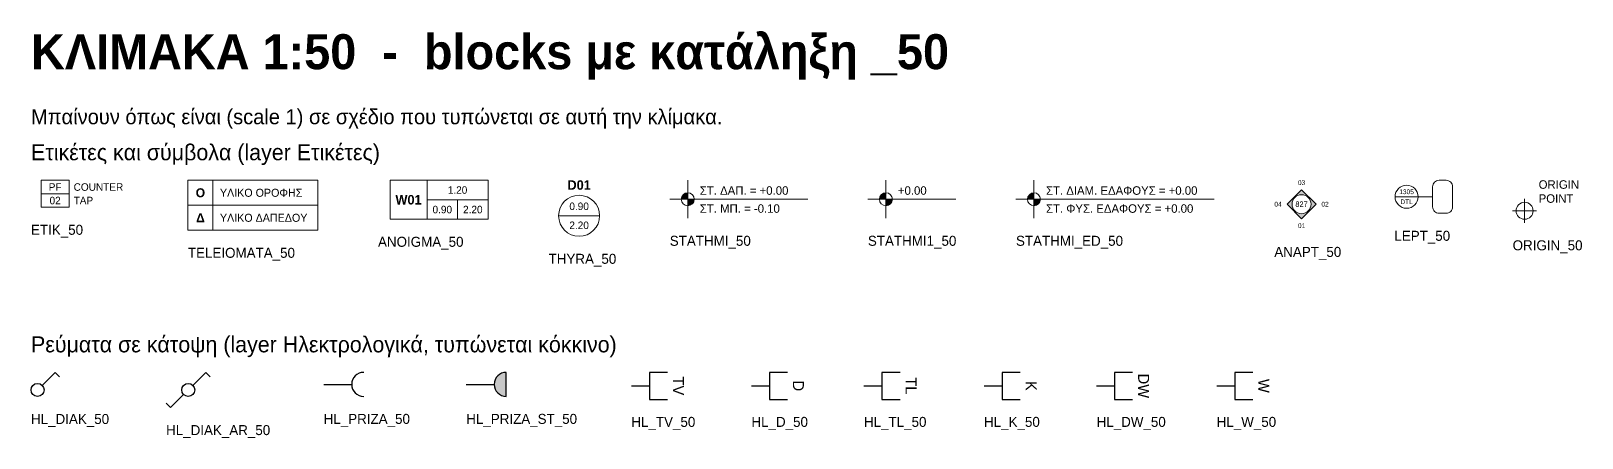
# Model space of a CAD drawing. Extents: x 0 to 269, y -106 to 0.
# Drawn here: x 46.35 to 61.85, y -4.04 to 0.03 of the extents above; entities that cross this region are included whole.
import ezdxf
from ezdxf.enums import TextEntityAlignment as Align

# ---------------------------------------------------------------- set-up
doc = ezdxf.new("R2010")
doc.units = 0
doc.layers.add('KIT-Οδηγίες', color=140, linetype='Continuous', plot=False)
doc.layers.add('Ετικέτες', color=61, linetype='Continuous', lineweight=18)
doc.layers.add('Ηλεκτρολογικά', color=1, linetype='Continuous', lineweight=25)
doc.styles.add('KIT', font='Commissioner-Regular.ttf')
doc.styles.add('KIT-B', font='Commissioner-Bold.ttf')

msp = doc.modelspace()

# ---------------------------------------------------------------- texts
at = {"layer": 'KIT-Οδηγίες'}
for s, height, style, p in [('ΚΛΙΜΑΚΑ 1:50  -  blocks με κατάληξη _50', 0.35, 'KIT-B', (46.35, -0.35)), ('Μπαίνουν όπως είναι (scale 1) σε σχέδιο που τυπώνεται σε αυτή την κλίμακα.', 0.15, 'KIT', (46.35, -0.9)), ('Ετικέτες και σύμβολα (layer Ετικέτες)', 0.16, 'KIT', (46.35, -1.26)), ('ETIK_50', 0.1, 'KIT', (46.35, -2.005)), ('STATHMI_50', 0.1, 'KIT', (52.734, -2.115)), ('STATHMI1_50', 0.1, 'KIT', (54.714, -2.115)), ('STATHMI_ED_50', 0.1, 'KIT', (56.194, -2.115)), ('LEPT_50', 0.1, 'KIT', (59.976, -2.065)), ('TELEIOMATA_50', 0.1, 'KIT', (47.918, -2.235)), ('ANOIGMA_50', 0.1, 'KIT', (49.818, -2.125)), ('ANAPT_50', 0.1, 'KIT', (58.776, -2.226)), ('ORIGIN_50', 0.1, 'KIT', (61.158, -2.16)), ('THYRA_50', 0.1, 'KIT', (51.523, -2.295)), ('Ρεύματα σε κάτοψη (layer Ηλεκτρολογικά, τυπώνεται κόκκινο)', 0.16, 'KIT', (46.35, -3.18)), ('HL_DIAK_50', 0.1, 'KIT', (46.35, -3.896)), ('HL_PRIZA_50', 0.1, 'KIT', (49.275, -3.895)), ('HL_PRIZA_ST_50', 0.1, 'KIT', (50.7, -3.895)), ('HL_TV_50', 0.1, 'KIT', (52.35, -3.925)), ('HL_D_50', 0.1, 'KIT', (53.55, -3.925)), ('HL_TL_50', 0.1, 'KIT', (54.675, -3.925)), ('HL_K_50', 0.1, 'KIT', (55.875, -3.925)), ('HL_DW_50', 0.1, 'KIT', (57, -3.925)), ('HL_W_50', 0.1, 'KIT', (58.2, -3.925)), ('HL_DIAK_AR_50', 0.1, 'KIT', (47.7, -4.007))]:
    msp.add_text(s, height=height, dxfattribs=dict(at, style=style)).set_placement(p)

# ---------------------------------------------------------------- blocks, each defined once
blk = doc.blocks.new('HL_DIAK_50')
for p, q in [((0.046, 0.046), (0.176, 0.176)), ((0.176, 0.176), (0.221, 0.131))]:
    blk.add_line(p, q)
blk.add_circle((0, 0), 0.065)
blk = doc.blocks.new('HL_DIAK_AR_50')
for p, q in [((0.046, 0.046), (0.176, 0.176)), ((0.176, 0.176), (0.221, 0.131)), ((-0.176, -0.176), (-0.221, -0.131)), ((-0.046, -0.046), (-0.176, -0.176))]:
    blk.add_line(p, q)
blk.add_circle((0, 0), 0.065)
blk = doc.blocks.new('HL_PRIZA_50')
blk.add_line((0, 0), (0.28, 0))
blk.add_arc((0.4, 0), 0.12, 90, 270)
blk = doc.blocks.new('HL_PRIZA_ST_50')
blk.add_hatch(color=256).paths.add_polyline_path([(0.4, 0), (0.4, 0.12, 1), (0.4, -0.12)])
for p, q in [((0, 0), (0.28, 0)), ((0.4, -0.12), (0.4, 0.12))]:
    blk.add_line(p, q)
blk.add_arc((0.4, 0), 0.12, 90, 270)
blk = doc.blocks.new('HL_TV_50')
blk.add_line((0, 0), (0.18, 0))
blk.add_lwpolyline([(0.36, 0.135), (0.18, 0.135), (0.18, -0.135), (0.36, -0.135)])
at = {"style": 'KIT'}
blk.add_text('TV', height=0.11, rotation=-90, dxfattribs=at).set_placement((0.47, 0), align=Align.MIDDLE_CENTER)
blk = doc.blocks.new('HL_D_50')
blk.add_line((0, 0), (0.18, 0))
blk.add_lwpolyline([(0.36, 0.135), (0.18, 0.135), (0.18, -0.135), (0.36, -0.135)])
at = {"style": 'KIT'}
blk.add_text('D', height=0.11, rotation=-90, dxfattribs=at).set_placement((0.47, 0), align=Align.MIDDLE_CENTER)
blk = doc.blocks.new('HL_TL_50')
blk.add_line((0, 0), (0.18, 0))
blk.add_lwpolyline([(0.36, 0.135), (0.18, 0.135), (0.18, -0.135), (0.36, -0.135)])
at = {"style": 'KIT'}
blk.add_text('TL', height=0.11, rotation=-90, dxfattribs=at).set_placement((0.47, 0), align=Align.MIDDLE_CENTER)
blk = doc.blocks.new('HL_K_50')
blk.add_line((0, 0), (0.18, 0))
blk.add_lwpolyline([(0.36, 0.135), (0.18, 0.135), (0.18, -0.135), (0.36, -0.135)])
at = {"style": 'KIT'}
blk.add_text('K', height=0.11, rotation=-90, dxfattribs=at).set_placement((0.47, 0), align=Align.MIDDLE_CENTER)
blk = doc.blocks.new('HL_DW_50')
blk.add_line((0, 0), (0.18, 0))
blk.add_lwpolyline([(0.36, 0.135), (0.18, 0.135), (0.18, -0.135), (0.36, -0.135)])
at = {"style": 'KIT'}
blk.add_text('DW', height=0.11, rotation=-90, dxfattribs=at).set_placement((0.47, 0), align=Align.MIDDLE_CENTER)
blk = doc.blocks.new('HL_W_50')
blk.add_line((0, 0), (0.18, 0))
blk.add_lwpolyline([(0.36, 0.135), (0.18, 0.135), (0.18, -0.135), (0.36, -0.135)])
at = {"style": 'KIT'}
blk.add_text('W', height=0.11, rotation=-90, dxfattribs=at).set_placement((0.47, 0), align=Align.MIDDLE_CENTER)
blk = doc.blocks.new('ETIK_50')
blk.add_line((0, 0.135), (0.28, 0.135))
blk.add_lwpolyline([(0, 0), (0.28, 0), (0.28, 0.27), (0, 0.27)], close=True)
at = {"style": 'KIT'}
for tag, p in [('ΚΩΔΙΚΟΣ', (0.14, 0.2025)), ('ΑΡΙΘΜΟΣ', (0.14, 0.0675))]:
    blk.add_attdef(tag, text='', height=0.075, dxfattribs=at).set_placement(p, align=Align.MIDDLE_CENTER)
for tag, p in [('ΚΕΙΜΕΝΟ1', (0.325, 0.165)), ('ΚΕΙΜΕΝΟ2', (0.325, 0.03))]:
    blk.add_attdef(tag, p, '', height=0.075, dxfattribs=at)
blk = doc.blocks.new('TELEIOMATA_50')
for p, q in [((0.25, 0), (0.25, 0.5)), ((0, 0.25), (1.3, 0.25))]:
    blk.add_line(p, q)
blk.add_lwpolyline([(0, 0), (1.3, 0), (1.3, 0.5), (0, 0.5)], close=True)
at = {"style": 'KIT-B'}
for s, p in [('Ο', (0.125, 0.375)), ('Δ', (0.125, 0.125))]:
    blk.add_text(s, height=0.09, dxfattribs=at).set_placement(p, align=Align.MIDDLE_CENTER)
at = {"style": 'KIT'}
for tag, p in [('ΟΡΟΦΗ', (0.32, 0.375)), ('ΔΑΠΕΔΟ', (0.32, 0.125))]:
    blk.add_attdef(tag, text='', height=0.08, dxfattribs=at).set_placement(p, align=Align.MIDDLE_LEFT)
blk = doc.blocks.new('ANOIGMA_50')
for p, q in [((0.37, 0), (0.37, 0.39)), ((0.37, 0.195), (0.98, 0.195)), ((0.675, 0), (0.675, 0.195))]:
    blk.add_line(p, q)
blk.add_lwpolyline([(0, 0), (0.98, 0), (0.98, 0.39), (0, 0.39)], close=True)
for tag, height, style, p in [('ΠΛΑΤΟΣ', 0.075, 'KIT', (0.675, 0.2925)), ('ΑΡΙΘΜΟΣ', 0.095, 'KIT-B', (0.185, 0.195)), ('ΠΟΔΙΑ', 0.075, 'KIT', (0.5225, 0.0975)), ('ΠΡΕΚΙ', 0.075, 'KIT', (0.8275, 0.0975))]:
    blk.add_attdef(tag, text='', height=height, dxfattribs=dict(style=style)).set_placement(p, align=Align.MIDDLE_CENTER)
blk = doc.blocks.new('THYRA_50')
blk.add_line((-0.205, 0), (0.205, 0))
blk.add_circle((0, 0), 0.205)
at = {"style": 'KIT-B'}
blk.add_attdef('ΑΡΙΘΜΟΣ', text='', height=0.095, dxfattribs=at).set_placement((0, 0.26), align=Align.CENTER)
at = {"style": 'KIT'}
for tag, p in [('ΠΛΑΤΟΣ', (0, 0.095)), ('ΠΡΕΚΙ', (0, -0.095))]:
    blk.add_attdef(tag, text='', height=0.075, dxfattribs=at).set_placement(p, align=Align.MIDDLE_CENTER)
blk = doc.blocks.new('STATHMI_50')
for points in [[(0, 0), (0, 0.065, 0.414214), (-0.065, 0)], [(0, 0), (0, -0.065, 0.414214), (0.065, 0)]]:
    blk.add_hatch(color=256).paths.add_polyline_path(points)
for p, q in [((0, -0.19), (0, 0.19)), ((-0.18, 0), (1.2, 0))]:
    blk.add_line(p, q)
blk.add_circle((0, 0), 0.065)
at = {"style": 'KIT'}
for tag, p in [('ΔΑΠΕΔΟ', (0.12, 0.045)), ('ΜΠΕΤΟΝ', (0.12, -0.135))]:
    blk.add_attdef(tag, p, '', height=0.085, dxfattribs=at)
blk = doc.blocks.new('STATHMI1_50')
for points in [[(0, 0), (0, 0.065, 0.414214), (-0.065, 0)], [(0, 0), (0, -0.065, 0.414214), (0.065, 0)]]:
    blk.add_hatch(color=256).paths.add_polyline_path(points)
for p, q in [((0, -0.19), (0, 0.19)), ((-0.18, 0), (0.7, 0))]:
    blk.add_line(p, q)
blk.add_circle((0, 0), 0.065)
at = {"style": 'KIT'}
blk.add_attdef('ΣΤΑΘΜΗ', (0.12, 0.045), '', height=0.085, dxfattribs=at)
blk = doc.blocks.new('STATHMI_ED_50')
for points in [[(0, 0), (0, 0.065, 0.414214), (-0.065, 0)], [(0, 0), (0, -0.065, 0.414214), (0.065, 0)]]:
    blk.add_hatch(color=256).paths.add_polyline_path(points)
for p, q in [((0, -0.19), (0, 0.19)), ((-0.18, 0), (1.802, 0))]:
    blk.add_line(p, q)
blk.add_circle((0, 0), 0.065)
at = {"style": 'KIT'}
for tag, p in [('ΔΙΑΜΟΡΦΩΜΕΝΟ', (0.12, 0.045)), ('ΦΥΣΙΚΟ', (0.12, -0.135))]:
    blk.add_attdef(tag, p, '', height=0.085, dxfattribs=at)
blk = doc.blocks.new('ANAPT_50')
h = blk.add_hatch(color=256)
h.paths.add_polyline_path([(0.145, 0), (0, 0.145), (-0.145, 0), (0, -0.145)])
h.paths.add_polyline_path([(-0.095, 0, 1), (0.095, 0, 1)], flags=16)
blk.add_lwpolyline([(0.145, 0), (0, 0.145), (-0.145, 0), (0, -0.145)], close=True)
blk.add_circle((0, 0), 0.095)
at = {"style": 'KIT'}
for s, p in [('03', (0, 0.215)), ('04', (-0.235, 0)), ('02', (0.235, 0)), ('01', (0, -0.215))]:
    blk.add_text(s, height=0.0475, dxfattribs=at).set_placement(p, align=Align.MIDDLE_CENTER)
blk.add_attdef('ΣΧΕΔΙΟ', text='', height=0.055, dxfattribs=at).set_placement((0, 0), align=Align.MIDDLE_CENTER)
blk = doc.blocks.new('LEPT_50')
for p, q in [((-0.115, 0), (0.115, 0)), ((0.115, 0), (0.26, 0))]:
    blk.add_line(p, q)
blk.add_lwpolyline([(0.325, -0.165), (0.395, -0.165, 0.414214), (0.46, -0.1), (0.46, 0.1, 0.414214), (0.395, 0.165), (0.325, 0.165, 0.414214), (0.26, 0.1), (0.26, -0.1, 0.414214)], format="xyb", close=True)
blk.add_circle((0, 0), 0.115)
at = {"style": 'KIT'}
blk.add_text('DTL', height=0.0475, dxfattribs=at).set_placement((0, -0.05), align=Align.MIDDLE_CENTER)
blk.add_attdef('ΣΧΕΔΙΟ', text='', height=0.0475, dxfattribs=at).set_placement((0, 0.05), align=Align.MIDDLE_CENTER)
blk = doc.blocks.new('ORIGIN_50')
at = {"color": 1}
for p, q in [((-0.12, 0), (0.12, 0)), ((0, -0.12), (0, 0.12))]:
    blk.add_line(p, q, dxfattribs=at)
blk.add_circle((0, 0), 0.085, dxfattribs=at)
at = {"color": 1, "style": 'KIT'}
for s, p in [('ORIGIN', (0.14, 0.22)), ('POINT', (0.14, 0.08))]:
    blk.add_text(s, height=0.085, dxfattribs=at).set_placement(p)

# ---------------------------------------------------------------- block references
at = {"layer": 'Ετικέτες'}
for name, p, values in [('ETIK_50', (46.451, -1.73), {'ΚΩΔΙΚΟΣ': 'PF', 'ΑΡΙΘΜΟΣ': '02', 'ΚΕΙΜΕΝΟ1': 'COUNTER', 'ΚΕΙΜΕΝΟ2': 'TAP'}), ('TELEIOMATA_50', (47.918, -1.96), {'ΟΡΟΦΗ': 'ΥΛΙΚΟ ΟΡΟΦΗΣ', 'ΔΑΠΕΔΟ': 'ΥΛΙΚΟ ΔΑΠΕΔΟΥ'}), ('ANOIGMA_50', (49.938, -1.85), {'ΑΡΙΘΜΟΣ': 'W01', 'ΠΛΑΤΟΣ': '1.20', 'ΠΟΔΙΑ': '0.90', 'ΠΡΕΚΙ': '2.20'}), ('THYRA_50', (51.828, -1.815), {'ΑΡΙΘΜΟΣ': 'D01', 'ΠΛΑΤΟΣ': '0.90', 'ΠΡΕΚΙ': '2.20'}), ('STATHMI_50', (52.914, -1.65), {'ΔΑΠΕΔΟ': 'ΣΤ. ΔΑΠ. = +0.00', 'ΜΠΕΤΟΝ': 'ΣΤ. ΜΠ. = -0.10'}), ('STATHMI1_50', (54.894, -1.65), {'ΣΤΑΘΜΗ': '+0.00'}), ('STATHMI_ED_50', (56.374, -1.65), {'ΔΙΑΜΟΡΦΩΜΕΝΟ': 'ΣΤ. ΔΙΑΜ. ΕΔΑΦΟΥΣ = +0.00', 'ΦΥΣΙΚΟ': 'ΣΤ. ΦΥΣ. ΕΔΑΦΟΥΣ = +0.00'}), ('ANAPT_50', (59.048, -1.699), {'ΣΧΕΔΙΟ': '827'}), ('LEPT_50', (60.098, -1.625), {'ΣΧΕΔΙΟ': '1305'})]:
    msp.add_blockref(name, p, dxfattribs=at).add_auto_attribs(values)
msp.add_blockref('ORIGIN_50', (61.278, -1.765), dxfattribs=at)
at = {"layer": 'Ηλεκτρολογικά'}
for name, p in [('HL_DIAK_50', (46.415, -3.556)), ('HL_DIAK_AR_50', (47.921, -3.556)), ('HL_PRIZA_50', (49.275, -3.5)), ('HL_PRIZA_ST_50', (50.7, -3.5)), ('HL_TV_50', (52.35, -3.515)), ('HL_D_50', (53.55, -3.515)), ('HL_TL_50', (54.675, -3.515)), ('HL_K_50', (55.875, -3.515)), ('HL_DW_50', (57, -3.515)), ('HL_W_50', (58.2, -3.515))]:
    msp.add_blockref(name, p, dxfattribs=at)

msp.set_redraw_order([(e.dxf.handle, doc.entitydb.next_handle()) for e in msp.query("TEXT MTEXT ATTDEF DIMENSION ARC_DIMENSION")])  # texts and dimensions are drawn at this point

doc.saveas('drawing.dxf')
